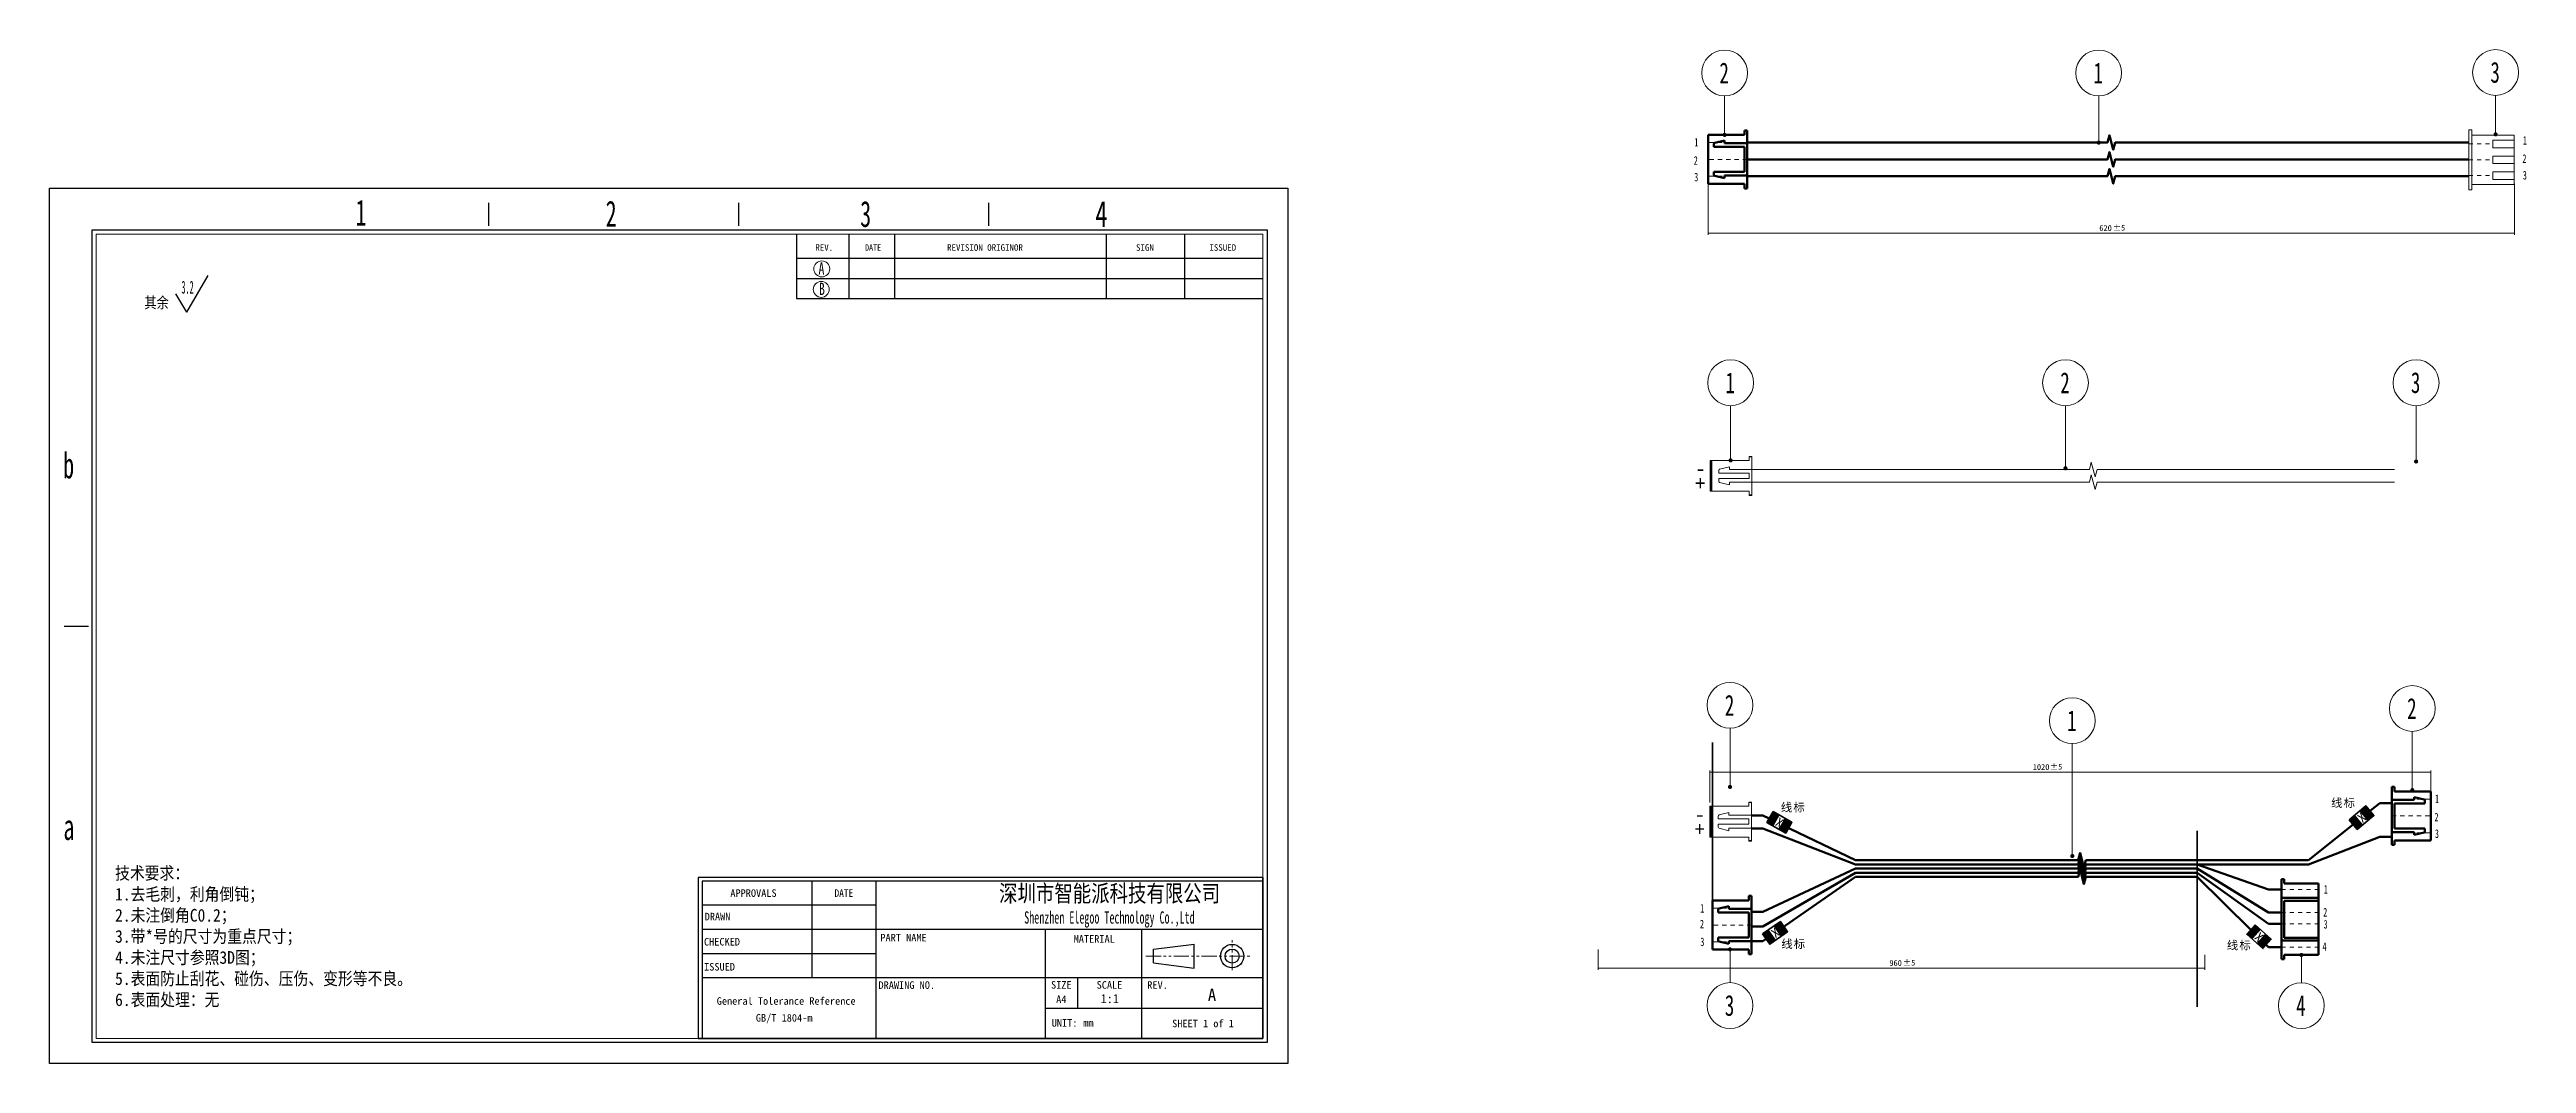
# Model space of a CAD drawing. Header units: millimetres. Extents: x 0 to 1350, y 0 to 243.
# Drawn here: x 0 to 594, y 0 to 243 of the extents above; entities that cross this region are included whole.
import ezdxf
from ezdxf.enums import TextEntityAlignment as Align

# ---------------------------------------------------------------- set-up
doc = ezdxf.new("R2010")
doc.units = ezdxf.units.MM
for name, pattern in [('双点画线', [22, 12, -2, 2, -2, 2, -2]), ('点画线', [18, 12, -2, 2, -2]), ('虚线', [2, 1, -1])]:
    doc.linetypes.add(name, pattern=pattern)
doc.layers.get('0').update_dxf_attribs({"lineweight": 35})
for name, color, linetype, lineweight in [('SLD-0', 179, 'Continuous', 30), ('中心线层', 1, '点画线', 18), ('尺寸线层', 3, 'Continuous', 18), ('粗实线层', 7, 'Continuous', 35), ('细实线层', 7, 'Continuous', 18)]:
    doc.layers.add(name, color=color, linetype=linetype, lineweight=lineweight)
doc.styles.add('SLDTEXTSTYLE0', font='', dxfattribs={"width": 0.7})
doc.styles.add('SLDTEXTSTYLE1', font='', dxfattribs={"width": 0.469})
doc.styles.add('SLDTEXTSTYLE10', font='', dxfattribs={"width": 0.7865})
doc.styles.add('SLDTEXTSTYLE11', font='', dxfattribs={"width": 0.862222})
doc.styles.add('SLDTEXTSTYLE12', font='', dxfattribs={"width": 1.089})
doc.styles.add('SLDTEXTSTYLE13', font='', dxfattribs={"width": 0.805625})
doc.styles.add('SLDTEXTSTYLE2', font='', dxfattribs={"width": 0.469})
doc.styles.add('SLDTEXTSTYLE3', font='', dxfattribs={"width": 0.56})
doc.styles.add('SLDTEXTSTYLE4', font='', dxfattribs={"width": 0.40535})
doc.styles.add('SLDTEXTSTYLE5', font='', dxfattribs={"width": 0.7})
doc.styles.add('SLDTEXTSTYLE6', font='', dxfattribs={"width": 0.62})
doc.styles.add('SLDTEXTSTYLE7', font='', dxfattribs={"width": 0.9075})
doc.styles.add('SLDTEXTSTYLE8', font='', dxfattribs={"width": 0.484})
doc.styles.add('SLDTEXTSTYLE9', font='', dxfattribs={"width": 0.870455})
doc.styles.get("Standard").update_dxf_attribs({"font": 'txt', "width": 0.85})
doc.styles.add('工程1', font='')
doc.styles.add('标准', font='', dxfattribs={"width": 0.667})
doc.styles.get('SLDTEXTSTYLE0').set_extended_font_data('宋体')
doc.styles.get('SLDTEXTSTYLE1').set_extended_font_data('宋体')
doc.styles.get('SLDTEXTSTYLE10').set_extended_font_data('宋体')
doc.styles.get('SLDTEXTSTYLE11').set_extended_font_data('宋体')
doc.styles.get('SLDTEXTSTYLE12').set_extended_font_data('宋体')
doc.styles.get('SLDTEXTSTYLE13').set_extended_font_data('宋体')
doc.styles.get('SLDTEXTSTYLE2').set_extended_font_data('宋体')
doc.styles.get('SLDTEXTSTYLE3').set_extended_font_data('宋体')
doc.styles.get('SLDTEXTSTYLE4').set_extended_font_data('宋体')
doc.styles.get('SLDTEXTSTYLE5').set_extended_font_data('宋体')
doc.styles.get('SLDTEXTSTYLE6').set_extended_font_data('宋体')
doc.styles.get('SLDTEXTSTYLE7').set_extended_font_data('宋体')
doc.styles.get('SLDTEXTSTYLE8').set_extended_font_data('宋体')
doc.styles.get('SLDTEXTSTYLE9').set_extended_font_data('宋体')
doc.styles.get('工程1').set_extended_font_data('宋体')
doc.styles.get('标准').set_extended_font_data('宋体')
doc.dimstyles.new('标准', dxfattribs={"dimscale": 0.4, "dimtxt": 3.5, "dimasz": 2.5, "dimexe": 1, "dimexo": 0, "dimtad": 1, "dimdsep": 46, "dimtxsty": '工程1', "dimblk": '_CAXARROW', "dimcen": 0, "dimdle": 4, "dimazin": 2, "dimtfac": 0.707107, "dimtdec": 3, "dimtmove": 2, "dimatfit": 3, "dimfxl": 1, "dimfrac": 2, "dimtolj": 1, "dimarcsym": 1})

msp = doc.modelspace()

# ---------------------------------------------------------------- texts
at = {"layer": '尺寸线层', "color": 0, "lineweight": 70, "char_height": 2.0537, "width": 3.30226, "attachment_point": 1, "line_spacing_factor": 1.15057, "style": '标准'}
for s, insert in [('\\T1.1;1', (394.752, 222.067)), ('\\T1.1;1', (593.617, 222.506)), ('\\T1.1;2', (394.617, 217.691)), ('\\T1.1;2', (593.482, 218.13)), ('\\T1.1;3', (593.58, 214.142)), ('\\T1.1;3', (394.715, 213.703)), ('\\T1.1;2', (572.381, 60.153)), ('\\T1.1;1', (572.516, 64.529)), ('\\T1.1;3', (572.479, 56.165)), ('\\T1.1;1', (545.807, 42.797)), ('\\T1.1;1', (396.165, 38.269)), ('\\T1.1;2', (545.672, 37.309)), ('\\T1.1;2', (396.084, 34.473)), ('\\T1.1;3', (396.185, 30.215)), ('\\T1.1;3', (545.77, 34.433)), ('\\T1.1;4', (545.5, 29.038))]:
    msp.add_mtext(s, dxfattribs=dict(at, insert=insert))
at = {"layer": '尺寸线层', "color": 0, "char_height": 3.5, "width": 4.54966, "attachment_point": 1, "line_spacing_factor": 1.15057, "style": '标准'}
for s, insert in [('\\T1.1;{\\W1;+}', (394.984, 140.975)), ('\\T1.1;{\\W1;-}', (395.034, 144.502)), ('\\T1.1;{\\W1;-}', (394.892, 61.542)), ('\\T1.1;{\\W1;+}', (394.842, 58.015))]:
    msp.add_mtext(s, dxfattribs=dict(at, insert=insert))
at = {"layer": '尺寸线层', "color": 3, "char_height": 2, "width": 34.13985, "attachment_point": 1, "line_spacing_factor": 1.15057, "style": '标准'}
for insert in [(415.505, 62.43), (547.576, 63.507), (415.62, 29.674), (522.544, 29.35)]:
    msp.add_mtext('\\T1.1;{\\W1;\\C0;线标}', dxfattribs=dict(at, insert=insert))
at = {"layer": '尺寸线层', "color": 3, "char_height": 2.2, "width": 34.13985, "attachment_point": 1, "line_spacing_factor": 1.15057, "style": '标准'}
for insert, rotation in [((553.677, 59.351), 39.395423), ((415.087, 59.117), 330.248906), ((412.944, 31.801), 35.083662), ((530.449, 31.654), 318.191956)]:
    msp.add_mtext('\\T1.1;{\\W1;\\C0;X}', dxfattribs=dict(at, insert=insert, rotation=rotation))
at = {"layer": '尺寸线层', "insert": (15.73, 47.2), "char_height": 3.0379, "width": 80.53717, "attachment_point": 1}
msp.add_mtext('{\\W0.9;\\C0;技术要求：\\P1.去毛刺，利角倒钝；\\P2.未注倒角C0.2；\\P3.带*号的尺寸为重点尺寸；\\P4.未注尺寸参照3D图；\\P5.表面防止刮花、碰伤、压伤、变形等不良。\\P6.表面处理：无}', dxfattribs=at)

# ---------------------------------------------------------------- blocks, each defined once
blk = doc.blocks.new('ELEGOO标题栏')
for p in [(133.85, 38.11), (0, 0)]:
    blk.add_line(p, (133.85, 0))
at = {"layer": 'SLD-0', "color": 0, "linetype": 'Continuous'}
for p, q in [((133.85, 38.11), (0, 38.11)), ((0, 38.11), (0, 0)), ((133.85, 37.29), (0.96, 37.29)), ((0.96, 37.29), (0.96, 0)), ((26.95, 37.29), (26.95, 14.34)), ((42.07, 37.29), (42.07, 0)), ((42.07, 31.55), (0.96, 31.55)), ((133.85, 25.81), (0.96, 25.81)), ((82.22, 25.81), (82.22, 0)), ((105.17, 0), (105.17, 25.81)), ((42.07, 20.08), (0.96, 20.08)), ((107.93, 21.13), (117.56, 22.32)), ((107.93, 17.89), (107.93, 21.13)), ((107.93, 17.89), (117.56, 16.63)), ((117.56, 16.63), (117.56, 22.32)), ((133.85, 14.34), (0.96, 14.34)), ((89.87, 14.34), (89.87, 7.17)), ((82.22, 7.17), (133.85, 7.17))]:
    blk.add_line(p, q, dxfattribs=at)
for radius in [2.77, 1.67]:
    blk.add_circle((126.54, 19.51), radius, dxfattribs=at)
at = {"layer": '中心线层', "color": 1, "linetype": '双点画线', "lineweight": 18, "ltscale": 0.3}
for p, q in [((106.1, 19.51), (130.7, 19.51)), ((126.54, 16.16), (126.54, 23.3))]:
    blk.add_line(p, q, dxfattribs=at)
at = {"layer": 'SLD-0', "color": 0}
for s, insert, char_height, width, attachment_point, style in [('{\\W1;APPROVALS}', (13.1, 35.34), 1.7927, 38.1779, 2, 'SLDTEXTSTYLE10'), ('DATE', (34.52, 35.34), 1.793, 17.8919, 2, 'SLDTEXTSTYLE7'), ('{\\W0.8;深圳市智能派科技有限公司}', (97.5, 36.37), 4, 133.1206, 2, 'SLDTEXTSTYLE0'), ('{\\W1;DRAWN}', (4.58, 29.77), 1.7927, 12.6788, 2, 'SLDTEXTSTYLE4'), ('{\\fsimsun|b1|i0|c134|p2;\\W0.6;Shenzhen Elegoo Technology Co.,Ltd}', (97.46, 30.12), 2.9104, 129.0935, 2, 'SLDTEXTSTYLE2'), ('{\\W1;CHECKED}', (5.63, 23.81), 1.7927, 17.6061, 2, 'SLDTEXTSTYLE4'), ('{\\W1;PART NAME}', (48.66, 24.78), 1.7927, 40.2352, 2, 'SLDTEXTSTYLE11'), ('{\\W1;MATERIAL}', (93.86, 24.48), 1.7927, 43.0109, 2, 'SLDTEXTSTYLE12'), ('{\\W1;ISSUED}', (5.05, 17.87), 1.7927, 14.7218, 2, 'SLDTEXTSTYLE4'), ('{\\W1;DRAWING NO.}', (49.43, 13.53), 1.7927, 46.8642, 2, 'SLDTEXTSTYLE9'), ('{\\W1;SIZE}', (86.06, 13.59), 1.793, 9.8746, 2, 'SLDTEXTSTYLE4'), ('{\\W1;SCALE}', (97.48, 13.58), 1.7927, 22.8456, 2, 'SLDTEXTSTYLE7'), ('{\\W1;REV.}', (108.87, 13.56), 1.793, 16.3741, 2, 'SLDTEXTSTYLE7'), ('{\\W1;A}', (120.78, 11.78), 2.91, 3.9348, 1, 'SLDTEXTSTYLE3'), ('{\\W1;General Tolerance Reference\\P\\P}', (20.85, 9.77), 1.7927, 68.7818, 2, 'SLDTEXTSTYLE4'), ('{\\W1;A4}', (86.06, 10.18), 1.793, 4.9073, 2, 'SLDTEXTSTYLE4'), ('{\\W1;1:1}', (97.55, 10.49), 2.117, 7.7808, 2, 'SLDTEXTSTYLE3'), ('{\\W1;UNIT:}', (86.83, 4.57), 1.7927, 18.0042, 2, 'SLDTEXTSTYLE7'), ('{\\W1;mm}', (92.46, 4.58), 1.793, 5.0475, 2, 'SLDTEXTSTYLE8'), ('{\\W1;SHEET 1 of 1}', (119.64, 4.44), 1.7927, 47.0046, 2, 'SLDTEXTSTYLE13')]:
    blk.add_mtext(s, dxfattribs=dict(at, insert=insert, char_height=char_height, width=width, attachment_point=attachment_point, style=style))
at = {"layer": '尺寸线层', "color": 3, "insert": (13.66, 5.78), "char_height": 3.5, "width": 17.9852, "attachment_point": 1, "line_spacing_factor": 1.15057, "style": '标准'}
blk.add_mtext('{\\fsimsun|b1|i0|c134|p2;\\H0.512186x;\\W1;\\T1;\\C0;GB/T 1804-m}', dxfattribs=at)
at = {"layer": '尺寸线层', "color": 0, "style": '标准', "width": 0.667}
for tag, height, p in [('绘制者', 2, (21.79, 28.7)), ('绘图日期', 2, (34.51, 28.68)), ('审核者', 2, (21.8, 23.22)), ('审核日期', 2, (34.51, 22.95)), ('发布者', 2, (21.79, 17.24)), ('发布日期', 2, (34.51, 17.21)), ('零件名称', 3.5, (62.32, 18.23)), ('材质', 3.5, (94.1, 18.33)), ('图纸编号', 3.5, (62.68, 4.34))]:
    blk.add_attdef(tag, text='', height=height, dxfattribs=at).set_placement(p, align=Align.MIDDLE_CENTER)
blk = doc.blocks.new('更新记录栏')
at = {"layer": 'SLD-0', "color": 0, "linetype": 'Continuous'}
for p, q in [((-110.52, 0), (-110.52, -15.3)), ((-98.13, 0), (-98.13, -15.3)), ((-87.3, 0), (-87.3, -15.3)), ((-110.52, -5.74), (0, -5.74)), ((-110.52, -10.52), (0, -10.52)), ((-110.52, -15.3), (0, -15.3))]:
    blk.add_line(p, q, dxfattribs=at)
at = {"layer": 'SLD-0', "color": 0}
for p, q in [((-37.16, 0), (-37.16, -15.3)), ((-18.58, 0), (-18.58, -15.3))]:
    blk.add_line(p, q, dxfattribs=at)
at = {"layer": 'SLD-0', "color": 2, "lineweight": 0}
for centre in [(-104.68, -13.1), (-104.56, -8.25)]:
    blk.add_circle(centre, 1.89, dxfattribs=at)
at = {"layer": '粗实线层', "color": 0, "lineweight": 18}
for p in [(-110.52, 0), (0, -15.3)]:
    blk.add_line(p, (0, 0), dxfattribs=at)
at = {"layer": 'SLD-0', "color": 0, "attachment_point": 1, "style": 'SLDTEXTSTYLE10'}
for s, insert, char_height, width in [('{\\W1;REV.}', (-106.09, -2.41), 1.554, 12.2988), ('DATE', (-94.32, -2.41), 1.554, 13.4388), ('{\\W1;REVISION ORIGINOR}', (-74.87, -2.41), 1.5536, 57.5127), ('{\\W1;SIGN}', (-30.09, -2.41), 1.554, 12.3134), ('{\\W1;ISSUED}', (-12.7, -2.41), 1.5536, 19.59)]:
    blk.add_mtext(s, dxfattribs=dict(at, insert=insert, char_height=char_height, width=width))
at = {"layer": 'SLD-0', "color": 2, "char_height": 2.9, "attachment_point": 1, "style": 'SLDTEXTSTYLE5'}
for s, insert, width in [('A', (-105.34, -6.68), 3.5956), ('B', (-105.23, -11.54), 3.5381)]:
    blk.add_mtext(s, dxfattribs=dict(at, insert=insert, width=width))
at = {"layer": '尺寸线层', "color": 0, "style": '标准', "width": 0.667}
for tag, p in [('日期A', (-92.71, -8.13)), ('A版本更新内容', (-62.23, -8.13)), ('标记A', (-27.87, -8.13)), ('发布者A', (-9.29, -8.13)), ('日期B', (-92.71, -12.91)), ('A版本更新内容', (-62.23, -12.91)), ('标记B', (-27.87, -12.91)), ('发布者B', (-9.29, -12.91))]:
    blk.add_attdef(tag, text='', height=1.5, dxfattribs=at).set_placement(p, align=Align.MIDDLE_CENTER)
blk = doc.blocks.new('其余粗糙度')
at = {"layer": 'SLD-0', "color": 0}
for q in [(5.11, 8.66), (-2.55, 4.33)]:
    blk.add_line((0, 0), q, dxfattribs=at)
at = {"layer": 'SLD-0', "color": 0, "insert": (-1.27, 7.41), "char_height": 3.032, "width": 8.6079, "attachment_point": 1, "style": 'SLDTEXTSTYLE2'}
blk.add_mtext('3.2', dxfattribs=at)
blk = doc.blocks.new('图框')
at = {"layer": 'SLD-0', "color": 0}
for p, q in [((0, 207.38), (293.52, 207.38)), ((0, 0), (0, 207.38)), ((293.52, 207.38), (293.52, 0)), ((293.52, 0), (0, 0))]:
    blk.add_line(p, q, dxfattribs=at)
at = {"layer": 'SLD-0', "color": 0, "linetype": 'Continuous'}
for p, q in [((104.11, 198.49), (104.11, 203.88)), ((163.36, 198.49), (163.36, 203.88)), ((222.61, 198.49), (222.61, 203.88)), ((10.1, 4.94), (10.1, 197.5)), ((10.1, 197.5), (288.58, 197.5)), ((288.58, 197.5), (288.58, 4.94)), ((9.21, 103.56), (3.48, 103.56)), ((288.58, 4.94), (10.1, 4.94))]:
    blk.add_line(p, q, dxfattribs=at)
at = {"layer": 'SLD-0', "color": 0, "lineweight": 15}
for p, q in [((11.08, 5.93), (11.08, 196.52)), ((11.08, 196.52), (287.59, 196.52)), ((287.59, 196.52), (287.59, 5.93)), ((287.59, 5.93), (11.08, 5.93))]:
    blk.add_line(p, q, dxfattribs=at)
at = {"layer": 'SLD-0', "color": 0, "char_height": 6.17, "attachment_point": 1}
for s, insert, width, style in [('1', (72.52, 204.68), 3.1728, 'SLDTEXTSTYLE6'), ('2', (131.8, 204.43), 6.4014, 'SLDTEXTSTYLE6'), ('3', (192.12, 204.37), 6.3735, 'SLDTEXTSTYLE6'), ('4', (247.85, 204.37), 7.6545, 'SLDTEXTSTYLE5'), ('b', (3.24, 144.8), 6.4386, 'SLDTEXTSTYLE6'), ('a', (3.29, 59.13), 6.3735, 'SLDTEXTSTYLE6')]:
    blk.add_mtext(s, dxfattribs=dict(at, insert=insert, width=width, style=style))
blk = doc.blocks.new('图框1')
at = {"layer": '粗实线层', "color": 0}
for name, p in [('图框', (0, 0)), ('其余粗糙度', (32.52, 178.03))]:
    blk.add_blockref(name, p, dxfattribs=at)
at = {"layer": 'SLD-0', "color": 0, "insert": (22.49, 181.6), "char_height": 2.646, "width": 11.5885, "attachment_point": 1, "style": 'SLDTEXTSTYLE1'}
blk.add_mtext('{\\W0.8;其余}', dxfattribs=at)
blk = doc.blocks.new('*X7')
at = {"layer": '细实线层', "lineweight": 18}
h = blk.add_hatch(color=0, dxfattribs=at)
edge = h.paths.add_edge_path(flags=0)
edge.add_arc((0, 0), 0.5, 0, 360)
at = {"layer": '细实线层', "color": 0}
blk.add_line((0, 0), (0, 11.21), dxfattribs=at)
for start, end in [(90, 270), (270, 90)]:
    blk.add_arc((0, 16.71), 5.5, start, end, dxfattribs=at)
at = {"layer": '细实线层', "color": 0, "lineweight": 18, "insert": (0, 16.71), "char_height": 5, "width": 2.8506, "attachment_point": 5, "line_spacing_factor": 1.15057, "style": '标准'}
blk.add_mtext('\\T1.1;1', dxfattribs=at)
blk = doc.blocks.new('*X8')
at = {"layer": '细实线层', "lineweight": 18}
h = blk.add_hatch(color=0, dxfattribs=at)
edge = h.paths.add_edge_path(flags=0)
edge.add_arc((0, 0), 0.5, 0, 360)
at = {"layer": '细实线层', "color": 0}
blk.add_line((0, 0), (0, 9.36), dxfattribs=at)
for start, end in [(90, 270), (270, 90)]:
    blk.add_arc((0, 14.86), 5.5, start, end, dxfattribs=at)
at = {"layer": '细实线层', "color": 0, "lineweight": 18, "insert": (0, 14.86), "char_height": 5, "width": 3.1301, "attachment_point": 5, "line_spacing_factor": 1.15057, "style": '标准'}
blk.add_mtext('\\T1.1;2', dxfattribs=at)
blk = doc.blocks.new('*X9')
at = {"layer": '细实线层', "lineweight": 18}
h = blk.add_hatch(color=0, dxfattribs=at)
edge = h.paths.add_edge_path(flags=0)
edge.add_arc((0, 0), 0.5, 0, 360)
at = {"layer": '细实线层', "color": 0}
blk.add_line((0, 0), (0, 9.36), dxfattribs=at)
for start, end in [(90, 270), (270, 90)]:
    blk.add_arc((0, 14.86), 5.5, start, end, dxfattribs=at)
at = {"layer": '细实线层', "color": 0, "lineweight": 18, "insert": (0, 14.86), "char_height": 5, "width": 3.1301, "attachment_point": 5, "line_spacing_factor": 1.15057, "style": '标准'}
blk.add_mtext('\\T1.1;3', dxfattribs=at)
blk = doc.blocks.new('*X11')
at = {"color": 0, "char_height": 1.4, "attachment_point": 1, "style": '工程1'}
for s, insert, width in [('620', (491.94, 201.15), 23.1508), ('%%P5', (495.16, 201.23), 12.0134)]:
    blk.add_mtext(s, dxfattribs=dict(at, insert=insert, width=width))
blk = doc.blocks.new('*X10')
at = {"layer": '尺寸线层', "linetype": 'Continuous'}
for points in [[(398.04, 199.23), (399.04, 199.36), (399.04, 199.11)], [(591.62, 199.23), (590.62, 199.36), (590.62, 199.11)]]:
    blk.add_hatch(color=0, dxfattribs=at).paths.add_polyline_path(points, flags=0)
at = {"layer": '尺寸线层', "color": 0, "linetype": 'Continuous'}
for p, q in [((398.04, 211.04), (398.04, 198.83)), ((591.62, 211.04), (591.62, 198.83)), ((398.04, 199.23), (591.62, 199.23))]:
    blk.add_line(p, q, dxfattribs=at)
at = {"layer": '尺寸线层', "color": 0}
blk.add_blockref('*X11', (0, 0), dxfattribs=at)
blk = doc.blocks.new('_CAXARROW')
blk.add_hatch(color=0).paths.add_polyline_path([(0, 0), (-1, 0.125), (-1, -0.125)], flags=0)
blk = doc.blocks.new('*X14')
at = {"layer": '细实线层', "lineweight": 18}
h = blk.add_hatch(color=0, dxfattribs=at)
edge = h.paths.add_edge_path(flags=0)
edge.add_arc((0, 0), 0.5, 0, 360)
at = {"layer": '细实线层', "color": 0}
blk.add_line((0, 0), (0, 13.12), dxfattribs=at)
for start, end in [(90, 270), (270, 90)]:
    blk.add_arc((0, 18.62), 5.5, start, end, dxfattribs=at)
at = {"layer": '细实线层', "color": 0, "lineweight": 18, "insert": (0, 18.62), "char_height": 5, "width": 2.8506, "attachment_point": 5, "line_spacing_factor": 1.15057, "style": '标准'}
blk.add_mtext('\\T1.1;1', dxfattribs=at)
blk = doc.blocks.new('*X15')
at = {"layer": '细实线层', "lineweight": 18}
h = blk.add_hatch(color=0, dxfattribs=at)
edge = h.paths.add_edge_path(flags=0)
edge.add_arc((0, 0), 0.5, 0, 360)
at = {"layer": '细实线层', "color": 0}
blk.add_line((0, 0), (0, 15.01), dxfattribs=at)
for start, end in [(90, 270), (270, 90)]:
    blk.add_arc((0, 20.51), 5.5, start, end, dxfattribs=at)
at = {"layer": '细实线层', "color": 0, "lineweight": 18, "insert": (0, 20.51), "char_height": 5, "width": 3.1301, "attachment_point": 5, "line_spacing_factor": 1.15057, "style": '标准'}
blk.add_mtext('\\T1.1;2', dxfattribs=at)
blk = doc.blocks.new('*X16')
at = {"layer": '细实线层', "lineweight": 18}
h = blk.add_hatch(color=0, dxfattribs=at)
edge = h.paths.add_edge_path(flags=0)
edge.add_arc((0, 0), 0.5, 0, 360)
at = {"layer": '细实线层', "color": 0}
blk.add_line((0, 0), (0, 13.39), dxfattribs=at)
for start, end in [(90, 270), (270, 90)]:
    blk.add_arc((0, 18.89), 5.5, start, end, dxfattribs=at)
at = {"layer": '细实线层', "color": 0, "lineweight": 18, "insert": (0, 18.89), "char_height": 5, "width": 3.1301, "attachment_point": 5, "line_spacing_factor": 1.15057, "style": '标准'}
blk.add_mtext('\\T1.1;3', dxfattribs=at)
blk = doc.blocks.new('*X18')
at = {"color": 0, "char_height": 1.4, "attachment_point": 1, "style": '工程1'}
for s, insert, width in [('1020', (475.97, 71.83), 26.6235), ('%%P5', (480.06, 71.91), 12.0134)]:
    blk.add_mtext(s, dxfattribs=dict(at, insert=insert, width=width))
blk = doc.blocks.new('*X17')
at = {"layer": '尺寸线层', "linetype": 'Continuous'}
for points in [[(398.44, 69.91), (399.44, 70.04), (399.44, 69.79)], [(571.51, 69.91), (570.51, 70.04), (570.51, 69.79)]]:
    blk.add_hatch(color=0, dxfattribs=at).paths.add_polyline_path(points, flags=0)
at = {"layer": '尺寸线层', "color": 0, "linetype": 'Continuous'}
for p, q in [((398.44, 62.65), (398.44, 70.31)), ((398.44, 69.91), (571.51, 69.91)), ((571.51, 65.26), (571.51, 70.31))]:
    blk.add_line(p, q, dxfattribs=at)
at = {"layer": '尺寸线层', "color": 0}
blk.add_blockref('*X18', (0, 0), dxfattribs=at)
blk = doc.blocks.new('*X20')
at = {"color": 0, "char_height": 1.4, "attachment_point": 1, "style": '工程1'}
for s, insert, width in [('960', (441.56, 24.81), 23.1821), ('%%P5', (444.79, 24.89), 12.0134)]:
    blk.add_mtext(s, dxfattribs=dict(at, insert=insert, width=width))
blk = doc.blocks.new('*X19')
at = {"layer": '尺寸线层', "linetype": 'Continuous'}
for points in [[(371.68, 22.89), (372.68, 23.01), (372.68, 22.76)], [(517.25, 22.89), (516.25, 23.01), (516.25, 22.76)]]:
    blk.add_hatch(color=0, dxfattribs=at).paths.add_polyline_path(points, flags=0)
at = {"layer": '尺寸线层', "color": 0, "linetype": 'Continuous'}
for p, q in [((371.68, 27.37), (371.68, 22.49)), ((517.25, 26.04), (517.25, 22.49)), ((371.68, 22.89), (517.25, 22.89))]:
    blk.add_line(p, q, dxfattribs=at)
at = {"layer": '尺寸线层', "color": 0}
blk.add_blockref('*X20', (0, 0), dxfattribs=at)
blk = doc.blocks.new('*X21')
at = {"layer": '细实线层', "lineweight": 18}
h = blk.add_hatch(color=0, dxfattribs=at)
edge = h.paths.add_edge_path(flags=0)
edge.add_arc((0, 0), 0.5, 0, 360)
at = {"layer": '细实线层', "color": 0}
blk.add_line((0, 0), (0, 26.98), dxfattribs=at)
for start, end in [(90, 270), (270, 90)]:
    blk.add_arc((0, 32.48), 5.5, start, end, dxfattribs=at)
at = {"layer": '细实线层', "color": 0, "lineweight": 18, "insert": (0, 32.48), "char_height": 5, "width": 2.8506, "attachment_point": 5, "line_spacing_factor": 1.15057, "style": '标准'}
blk.add_mtext('\\T1.1;1', dxfattribs=at)
blk = doc.blocks.new('*X22')
at = {"layer": '细实线层', "lineweight": 18}
h = blk.add_hatch(color=0, dxfattribs=at)
edge = h.paths.add_edge_path(flags=0)
edge.add_arc((0, 0), 0.5, 0, 360)
at = {"layer": '细实线层', "color": 0}
blk.add_line((0, 0), (0, 14.09), dxfattribs=at)
for start, end in [(90, 270), (270, 90)]:
    blk.add_arc((0, 19.59), 5.5, start, end, dxfattribs=at)
at = {"layer": '细实线层', "color": 0, "lineweight": 18, "insert": (0, 19.59), "char_height": 5, "width": 3.1301, "attachment_point": 5, "line_spacing_factor": 1.15057, "style": '标准'}
blk.add_mtext('\\T1.1;2', dxfattribs=at)
blk = doc.blocks.new('*X23')
at = {"layer": '细实线层', "lineweight": 18}
h = blk.add_hatch(color=0, dxfattribs=at)
edge = h.paths.add_edge_path(flags=0)
edge.add_arc((0, 0), 0.5, 0, 360)
at = {"layer": '细实线层', "color": 0}
blk.add_line((0, 0), (0, -7.99), dxfattribs=at)
for start, end in [(90, 270), (270, 90)]:
    blk.add_arc((0, -13.49), 5.5, start, end, dxfattribs=at)
at = {"layer": '细实线层', "color": 0, "lineweight": 18, "insert": (0, -13.49), "char_height": 5, "width": 3.1301, "attachment_point": 5, "line_spacing_factor": 1.15057, "style": '标准'}
blk.add_mtext('\\T1.1;3', dxfattribs=at)
blk = doc.blocks.new('*X24')
at = {"layer": '细实线层', "lineweight": 18}
h = blk.add_hatch(color=0, dxfattribs=at)
edge = h.paths.add_edge_path(flags=0)
edge.add_arc((0, 0), 0.5, 0, 360)
at = {"layer": '细实线层', "color": 0}
blk.add_line((0, 0), (0, -6.66), dxfattribs=at)
for start, end in [(90, 270), (270, 90)]:
    blk.add_arc((0, -12.16), 5.5, start, end, dxfattribs=at)
at = {"layer": '细实线层', "color": 0, "lineweight": 18, "insert": (0, -12.16), "char_height": 5, "width": 3.3257, "attachment_point": 5, "line_spacing_factor": 1.15057, "style": '标准'}
blk.add_mtext('\\T1.1;4', dxfattribs=at)
blk = doc.blocks.new('1514')
at = {"layer": '粗实线层'}
h = blk.add_hatch(color=0, dxfattribs=at)
h.paths.add_polyline_path([(0, 0), (0, 1.1), (0, 3), (1.8, 3), (1.8, 0)], flags=0)
h.paths.add_polyline_path([(3.39, 0), (3.39, 1.33), (3.39, 3), (5.19, 3), (5.19, 0)], flags=0)
at = {"layer": '粗实线层', "color": 0}
blk.add_line((3.39, 3.01), (3.39, 0), dxfattribs=at)
blk.add_lwpolyline([(0, 3), (0, 0), (5.19, 0), (5.19, 3)], close=True, dxfattribs=at)
blk = doc.blocks.new('*X26')
at = {"layer": '细实线层', "lineweight": 18}
h = blk.add_hatch(color=0, dxfattribs=at)
edge = h.paths.add_edge_path(flags=0)
edge.add_arc((0, 0), 0.5, 0, 360)
at = {"layer": '细实线层', "color": 0}
blk.add_line((0, 0), (0, 14.09), dxfattribs=at)
for start, end in [(90, 270), (270, 90)]:
    blk.add_arc((0, 19.59), 5.5, start, end, dxfattribs=at)
at = {"layer": '细实线层', "color": 0, "lineweight": 18, "insert": (0, 19.59), "char_height": 5, "width": 3.1301, "attachment_point": 5, "line_spacing_factor": 1.15057, "style": '标准'}
blk.add_mtext('\\T1.1;2', dxfattribs=at)

# ---------------------------------------------------------------- dimensions: what is measured, and where the dimension line sits
at = {"layer": '尺寸线层', "color": 0}
for base, p1, p2, text, picture, middle in [((591.618, 199.232), (398.041, 211.044), (591.618, 211.044), '\\A1;620{\\H1x;%%P5}', '*X10', (494.83, 199.232)), ((517.248, 22.888), (371.676, 27.373), (517.248, 26.041), '\\A1;960{\\H1x;%%P5}', '*X19', (444.462, 22.888))]:
    dim = msp.add_linear_dim(base=base, p1=p1, p2=p2, angle=0, text=text, dimstyle='标准', override={"dimsah": 1, "dimtfac": 1, "dimtfill": 1, "dimtzin": 8}, dxfattribs=at)
    dim.commit()
    dim.dimension.update_dxf_attribs({"geometry": picture, "text_midpoint": middle})
dim = msp.add_linear_dim(base=(571.51, 69.911), p1=(398.443, 62.652), p2=(571.51, 65.258), angle=0, text='\\A1;1020{\\H1x;%%P5}', dimstyle='标准', override={"dimsah": 1, "dimtfac": 1, "dimtfill": 1, "dimtzin": 8}, dxfattribs=at)
dim.commit()
dim.dimension.update_dxf_attribs({"geometry": '*X17', "text_midpoint": (479.297, 69.911), "dimtype": 160})

# ---------------------------------------------------------------- linework, layer by layer
at = {"color": 0, "linetype": 'Continuous', "lineweight": 70}
for p, q in [((399.45, 219.914), (399.45, 220.611)), ((399.644, 220.859), (402.012, 221.451)), ((402.012, 221.451), (402.012, 220.811)), ((402.012, 220.811), (407.392, 220.811)), ((406.752, 219.914), (399.45, 219.914)), ((399.45, 213.926), (399.45, 213.23)), ((406.752, 213.926), (399.45, 213.926)), ((399.644, 212.981), (402.012, 212.389)), ((402.012, 212.389), (402.012, 213.03)), ((402.012, 213.03), (407.392, 213.03)), ((567.539, 63.273), (562.159, 63.273)), ((562.799, 62.376), (570.101, 62.376)), ((567.539, 63.913), (567.539, 63.273)), ((569.907, 63.321), (567.539, 63.913)), ((570.101, 62.376), (570.101, 63.073)), ((567.539, 55.491), (562.159, 55.491)), ((562.799, 56.388), (570.101, 56.388)), ((567.539, 54.851), (567.539, 55.491)), ((569.907, 55.443), (567.539, 54.851)), ((570.101, 56.388), (570.101, 55.691)), ((400.493, 36.207), (400.493, 36.904)), ((407.794, 36.207), (400.493, 36.207)), ((400.687, 37.152), (403.055, 37.744)), ((403.055, 37.744), (403.055, 37.104)), ((403.055, 37.104), (408.435, 37.104)), ((400.493, 30.219), (400.493, 29.522)), ((407.794, 30.219), (400.493, 30.219)), ((400.687, 29.274), (403.055, 28.682)), ((403.055, 28.682), (403.055, 29.322)), ((403.055, 29.322), (408.435, 29.322))]:
    msp.add_line(p, q, dxfattribs=at)
at = {"color": 0, "linetype": 'Continuous', "lineweight": 15}
for p, q in [((398.585, 144.702), (398.585, 137.273)), ((398.713, 144.702), (398.585, 144.702)), ((398.713, 137.273), (398.713, 144.702)), ((398.713, 144.702), (398.97, 144.702)), ((398.97, 144.702), (398.97, 137.273)), ((398.97, 144.702), (407.936, 144.702)), ((400.829, 142.573), (403.197, 143.165)), ((403.197, 143.165), (403.197, 142.525)), ((407.936, 145.663), (408.577, 145.663)), ((407.936, 145.535), (407.936, 145.663)), ((407.936, 145.535), (407.936, 144.702)), ((408.577, 145.535), (407.936, 145.535)), ((408.577, 145.663), (408.577, 145.535)), ((408.577, 142.525), (408.577, 145.535)), ((398.713, 137.273), (398.585, 137.273)), ((398.97, 137.273), (398.713, 137.273)), ((407.936, 137.273), (398.97, 137.273)), ((400.635, 142.325), (400.635, 141.628)), ((400.635, 141.628), (407.936, 141.628)), ((400.635, 140.347), (400.635, 139.65)), ((407.936, 140.347), (400.635, 140.347)), ((400.829, 139.402), (403.197, 138.81)), ((408.577, 142.525), (403.197, 142.525)), ((403.197, 138.81), (403.197, 139.45)), ((403.197, 139.45), (408.577, 139.45)), ((407.936, 141.628), (407.936, 140.347)), ((407.936, 137.273), (407.936, 136.44)), ((408.577, 139.45), (408.577, 142.525)), ((408.577, 136.44), (408.577, 139.45)), ((407.936, 136.44), (408.577, 136.44)), ((407.936, 136.312), (407.936, 136.44)), ((408.577, 136.312), (407.936, 136.312)), ((408.577, 136.44), (408.577, 136.312)), ((398.443, 61.742), (398.443, 54.313)), ((398.571, 61.742), (398.443, 61.742)), ((398.571, 54.313), (398.571, 61.742)), ((398.571, 61.742), (398.827, 61.742)), ((398.827, 61.742), (398.827, 54.313)), ((398.827, 61.742), (407.794, 61.742)), ((400.687, 59.613), (403.055, 60.205)), ((403.055, 60.205), (403.055, 59.565)), ((408.435, 59.565), (403.055, 59.565)), ((407.794, 62.703), (408.435, 62.703)), ((407.794, 62.575), (407.794, 62.703)), ((407.794, 62.575), (407.794, 61.742)), ((408.435, 62.575), (407.794, 62.575)), ((408.435, 62.703), (408.435, 62.575)), ((408.435, 59.565), (408.435, 62.575)), ((408.435, 56.49), (408.435, 59.565)), ((398.571, 54.313), (398.443, 54.313)), ((398.827, 54.313), (398.571, 54.313)), ((407.794, 54.313), (398.827, 54.313)), ((400.493, 59.365), (400.493, 58.668)), ((400.493, 58.668), (407.794, 58.668)), ((400.493, 57.387), (400.493, 56.69)), ((407.794, 57.387), (400.493, 57.387)), ((400.687, 56.442), (403.055, 55.85)), ((403.055, 55.85), (403.055, 56.49)), ((403.055, 56.49), (408.435, 56.49)), ((407.794, 58.668), (407.794, 57.387)), ((407.794, 54.313), (407.794, 53.48)), ((408.435, 53.48), (408.435, 56.49)), ((407.794, 53.48), (408.435, 53.48)), ((407.794, 53.352), (407.794, 53.48)), ((408.435, 53.352), (407.794, 53.352)), ((408.435, 53.48), (408.435, 53.352))]:
    msp.add_line(p, q, dxfattribs=at)
at = {"color": 0, "linetype": 'Continuous', "lineweight": 70}
for centre, start, end in [((399.706, 220.611), 104.036243, 180), ((399.706, 213.23), 180, 255.963757), ((569.845, 63.073), 0, 75.963757), ((569.845, 55.691), 284.036243, 0), ((400.749, 36.904), 104.036243, 180), ((400.749, 29.522), 180, 255.963757)]:
    msp.add_arc(centre, 0.256, start, end, dxfattribs=at)
at = {"color": 0, "linetype": 'Continuous', "lineweight": 15}
for centre, start, end in [((400.891, 142.325), 104.036243, 180), ((400.891, 139.65), 180, 255.963757), ((400.749, 59.365), 104.036243, 180), ((400.749, 56.69), 180, 255.963757)]:
    msp.add_arc(centre, 0.256, start, end, dxfattribs=at)
at = {"layer": '粗实线层', "color": 0, "lineweight": 70}
for p, q in [((398.041, 222.796), (406.752, 222.796)), ((398.041, 216.142), (398.041, 222.796)), ((407.392, 223.885), (406.752, 223.885)), ((406.752, 223.885), (406.752, 222.796)), ((407.392, 223.885), (407.392, 216.142)), ((407.392, 220.964), (410.312, 220.964)), ((398.041, 211.044), (398.041, 216.142)), ((406.752, 216.142), (406.752, 219.914)), ((406.752, 213.926), (406.752, 216.142)), ((410.312, 216.92), (407.392, 216.92)), ((407.392, 216.142), (407.392, 209.955)), ((406.752, 211.044), (398.041, 211.044)), ((406.752, 209.955), (406.752, 211.044)), ((407.392, 209.955), (406.752, 209.955)), ((407.392, 212.876), (410.312, 212.876)), ((562.159, 66.347), (562.799, 66.347)), ((562.159, 60.16), (562.159, 66.347)), ((562.799, 66.347), (562.799, 65.258)), ((408.435, 59.475), (411.187, 59.475)), ((411.187, 59.475), (412.707, 58.743)), ((559.239, 62.426), (555.522, 59.454)), ((562.159, 62.426), (559.239, 62.426)), ((562.159, 52.417), (562.159, 60.16)), ((562.799, 65.258), (571.51, 65.258)), ((562.799, 62.376), (562.799, 60.16)), ((562.799, 60.16), (562.799, 56.388)), ((571.51, 65.258), (571.51, 60.16)), ((571.51, 60.16), (571.51, 53.506)), ((408.435, 56.4), (411.187, 56.4)), ((411.187, 56.4), (433.435, 47.768)), ((415.758, 57.275), (433.435, 48.768)), ((552.878, 57.339), (542.159, 48.768)), ((542.159, 47.768), (559.239, 54.338)), ((562.159, 54.338), (559.239, 54.338)), ((571.51, 53.506), (562.799, 53.506)), ((562.799, 52.417), (562.799, 53.506)), ((515.447, 47.768), (532.527, 41.701)), ((562.159, 52.417), (562.799, 52.417)), ((411.187, 36.346), (433.435, 46.768)), ((411.187, 32.85), (433.435, 45.768)), ((433.435, 44.768), (414.756, 31.816)), ((515.447, 46.768), (532.527, 36.224)), ((515.447, 45.768), (532.527, 33.486)), ((515.447, 44.768), (528.284, 32.075)), ((535.646, 25.014), (535.646, 44.182)), ((535.646, 44.182), (536.331, 44.182)), ((536.331, 44.182), (536.331, 43.155)), ((536.331, 43.155), (544.546, 43.155)), ((544.546, 43.155), (544.546, 26.041)), ((399.084, 39.089), (407.794, 39.089)), ((399.084, 32.435), (399.084, 39.089)), ((408.435, 40.178), (407.794, 40.178)), ((407.794, 40.178), (407.794, 39.089)), ((407.794, 32.435), (407.794, 36.207)), ((408.435, 40.178), (408.435, 32.435)), ((544.546, 39.732), (535.646, 39.732)), ((535.646, 39.732), (535.646, 39.048)), ((536.331, 39.048), (544.546, 39.048)), ((536.331, 39.048), (536.331, 30.148)), ((399.084, 27.337), (399.084, 32.435)), ((407.794, 30.219), (407.794, 32.435)), ((408.435, 32.435), (408.435, 26.248)), ((411.974, 29.887), (411.187, 29.342)), ((535.646, 29.464), (535.646, 30.148)), ((536.331, 30.148), (544.546, 30.148)), ((407.794, 27.337), (399.084, 27.337)), ((407.794, 26.248), (407.794, 27.337)), ((408.435, 26.248), (407.794, 26.248)), ((530.695, 29.692), (532.527, 27.881)), ((544.546, 29.464), (535.646, 29.464)), ((536.331, 25.014), (535.646, 25.014)), ((544.546, 26.041), (536.331, 26.041)), ((536.331, 26.041), (536.331, 25.014))]:
    msp.add_line(p, q, dxfattribs=at)
at = {"layer": '粗实线层', "color": 8, "linetype": '虚线', "lineweight": 18}
for p, q in [((407.392, 220.964), (398.041, 220.964)), ((580.598, 220.619), (586.421, 220.619)), ((407.392, 216.92), (398.041, 216.92)), ((580.598, 216.812), (586.421, 216.812)), ((407.392, 212.876), (398.041, 212.876)), ((580.598, 213.02), (586.421, 213.02)), ((562.159, 63.426), (571.51, 63.426)), ((562.159, 59.382), (571.51, 59.382)), ((562.159, 55.338), (571.51, 55.338)), ((535.646, 41.701), (544.546, 41.701)), ((408.435, 37.257), (399.084, 37.257)), ((535.646, 36.224), (544.546, 36.224)), ((408.435, 33.213), (399.084, 33.213)), ((535.646, 33.486), (544.546, 33.486)), ((408.435, 29.169), (399.084, 29.169)), ((535.646, 27.881), (544.546, 27.881))]:
    msp.add_line(p, q, dxfattribs=at)
at = {"layer": '粗实线层', "color": 0, "lineweight": 15}
for p, q in [((580.598, 224.024), (581.344, 224.024)), ((580.598, 209.615), (580.598, 224.024)), ((581.344, 224.024), (581.344, 222.755)), ((581.344, 222.755), (591.497, 222.755)), ((581.344, 222.755), (581.344, 209.615)), ((591.497, 221.515), (586.421, 221.515)), ((586.421, 221.515), (586.421, 219.723)), ((591.497, 222.755), (591.497, 210.884)), ((591.497, 219.723), (591.497, 221.515)), ((586.421, 219.723), (591.497, 219.723)), ((591.497, 217.708), (586.421, 217.708)), ((586.421, 217.708), (586.421, 215.916)), ((586.421, 215.916), (591.497, 215.916)), ((591.497, 215.916), (591.497, 217.708)), ((580.598, 209.615), (581.344, 209.615)), ((591.497, 210.884), (581.344, 210.884)), ((586.421, 213.916), (591.497, 213.916)), ((586.421, 212.124), (586.421, 213.916)), ((586.421, 213.916), (591.497, 213.916)), ((591.497, 212.124), (586.421, 212.124)), ((591.497, 213.916), (591.497, 212.124)), ((408.577, 142.525), (419.89, 142.525)), ((419.89, 142.525), (421.499, 142.525))]:
    msp.add_line(p, q, dxfattribs=at)
at = {"layer": '粗实线层', "color": 8, "lineweight": 15}
msp.add_line((408.577, 139.45), (421.499, 139.45), dxfattribs=at)
at = {"layer": '粗实线层', "color": 3}
for p, q in [((399.084, 39.089), (399.084, 77.034)), ((515.447, 55.796), (515.447, 13.562))]:
    msp.add_line(p, q, dxfattribs=at)
at = {"layer": '粗实线层', "color": 0, "linetype": 'Continuous', "lineweight": 70}
for p, q in [((535.646, 41.701), (532.527, 41.701)), ((408.435, 36.346), (411.187, 36.346)), ((535.646, 36.224), (532.527, 36.224)), ((408.435, 32.85), (411.187, 32.85)), ((535.646, 33.486), (532.527, 33.486)), ((408.435, 29.342), (411.187, 29.342)), ((535.646, 27.881), (532.527, 27.881))]:
    msp.add_line(p, q, dxfattribs=at)
at = {"layer": '细实线层', "lineweight": 70}
for points in [[(409.062, 220.964), (410.312, 220.964), (411.539, 220.964)], [(411.539, 220.964), (493.892, 220.964), (494.361, 222.714), (495.298, 219.214), (495.767, 220.964), (579.348, 220.964), (580.598, 220.964)], [(409.062, 216.92), (410.312, 216.92), (493.892, 216.92), (494.361, 218.67), (495.298, 215.17), (495.767, 216.92), (579.348, 216.92), (580.598, 216.92)], [(409.062, 212.876), (410.312, 212.876), (493.892, 212.876), (494.361, 214.626), (495.298, 211.126), (495.767, 212.876), (579.348, 212.876), (580.598, 212.876)], [(433.435, 48.768), (486.859, 48.768), (487.328, 50.518), (488.266, 47.018), (488.734, 48.768), (542.159, 48.768)], [(542.159, 47.768), (488.734, 47.768), (488.266, 46.018), (487.328, 49.518), (486.859, 47.768), (433.435, 47.768)], [(515.447, 46.768), (488.734, 46.768), (488.266, 45.018), (487.328, 48.518), (486.859, 46.768), (433.435, 46.768)], [(433.435, 45.768), (486.859, 45.768), (487.328, 47.518), (488.266, 44.018), (488.734, 45.768), (515.447, 45.768)], [(515.447, 44.768), (488.734, 44.768), (488.266, 43.018), (487.328, 46.518), (486.859, 44.768), (433.435, 44.768)]]:
    msp.add_lwpolyline(points, dxfattribs=at)
at = {"layer": '细实线层', "color": 0, "lineweight": 15}
msp.add_lwpolyline([(420.249, 142.525), (421.499, 142.525), (489.552, 142.525), (490.021, 144.275), (490.958, 140.775), (491.427, 142.525), (562.772, 142.525)], dxfattribs=at)
at = {"layer": '细实线层', "color": 8, "lineweight": 15}
msp.add_lwpolyline([(420.249, 139.45), (421.499, 139.45), (489.552, 139.45), (490.021, 141.2), (490.958, 137.7), (491.427, 139.45), (559.481, 139.45), (562.772, 139.45)], dxfattribs=at)

# ---------------------------------------------------------------- block references
at = {"xscale": 1.0126338, "yscale": 1.0126338, "zscale": 1.0126338}
msp.add_blockref('ELEGOO标题栏', (155.682, 6), dxfattribs=at)
at = {"layer": '粗实线层', "color": 0, "xscale": 1.0126338, "yscale": 1.0126338, "zscale": 1.0126338}
for name, p in [('图框1', (0, 0)), ('更新记录栏', (291.224, 199))]:
    msp.add_blockref(name, p, dxfattribs=at)
at = {"layer": '粗实线层', "color": 0}
for p, rotation in [((412.171, 57.831), 330.2489059356791), ((553.84, 56.168), 39.39542345960841), ((412.867, 28.616), 35.08366155762599), ((527.328, 31.006), 318.1919559370845)]:
    msp.add_blockref('1514', p, dxfattribs=dict(at, rotation=rotation))
at = {"layer": '细实线层'}
for name, p in [('*X8', (402.012, 222.796)), ('*X7', (491.801, 220.948)), ('*X9', (587.047, 222.916)), ('*X14', (403.453, 144.702)), ('*X15', (483.824, 142.809)), ('*X16', (567.972, 144.432)), ('*X22', (403.311, 66.351)), ('*X26', (567.065, 65.577)), ('*X21', (485.465, 49.764)), ('*X23', (403.311, 27.373)), ('*X24', (540.438, 26.041))]:
    msp.add_blockref(name, p, dxfattribs=at)

msp.set_redraw_order([(e.dxf.handle, doc.entitydb.next_handle()) for e in msp.query("TEXT MTEXT ATTDEF DIMENSION ARC_DIMENSION")])  # texts and dimensions are drawn at this point

doc.saveas('drawing.dxf')
